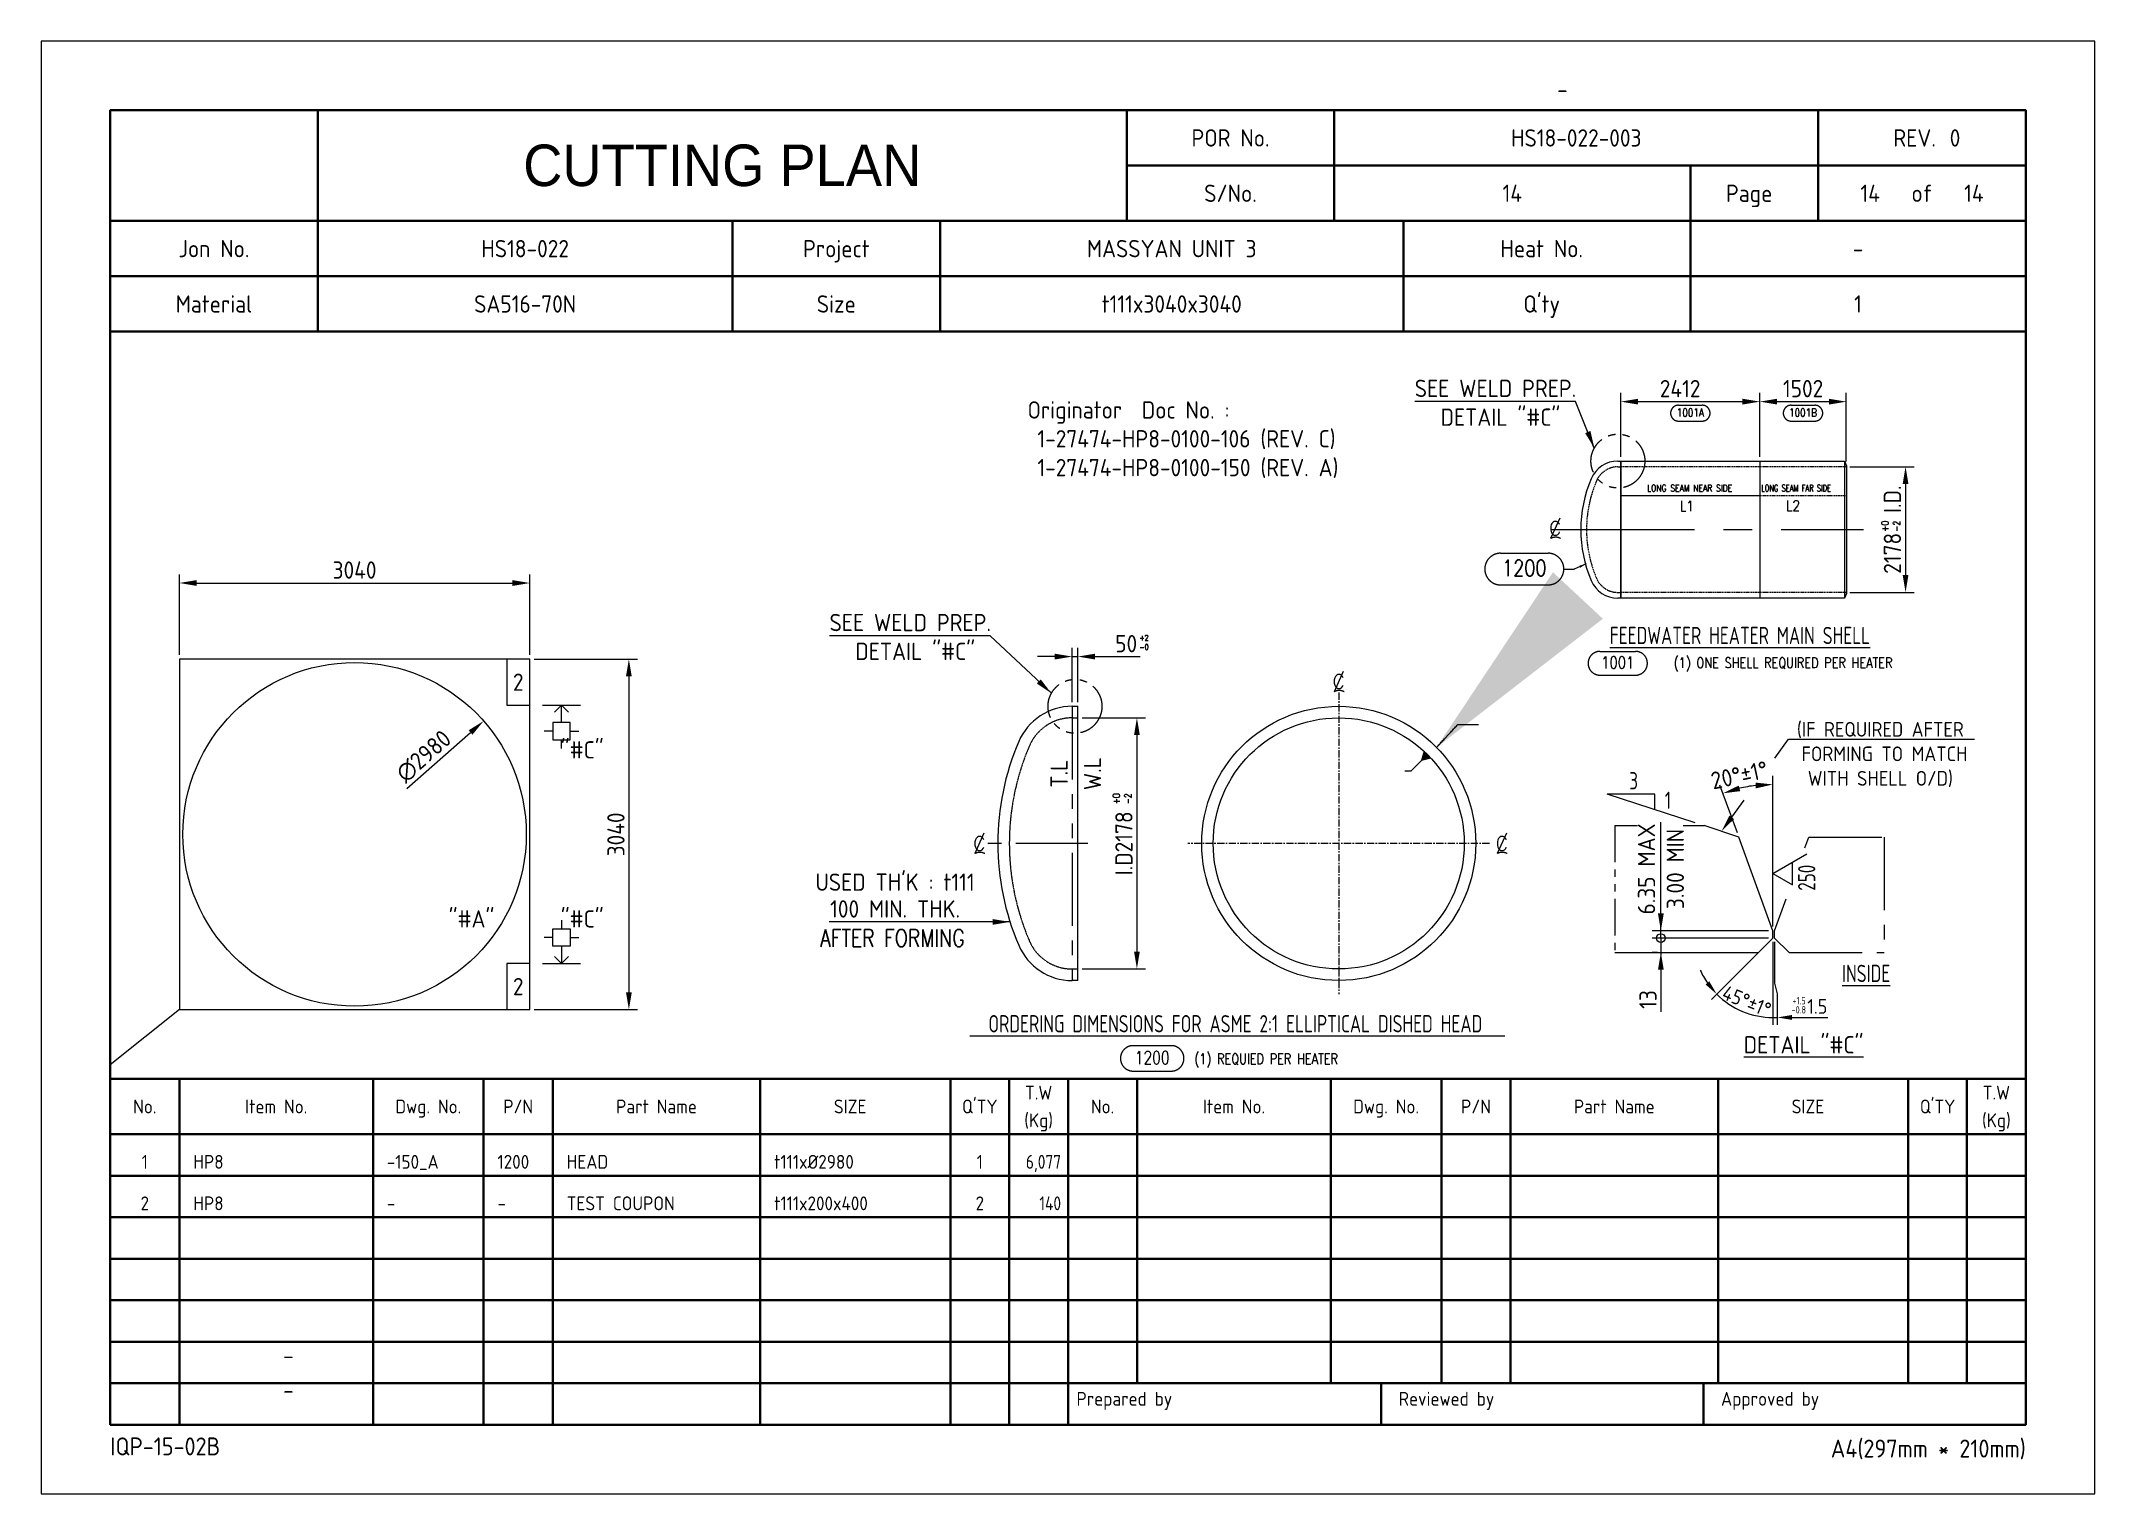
# Model space of a CAD drawing. Header units: millimetres. Extents: x -47360 to 661737, y -45870 to 354580.
# Drawn here: x 60000 to 77820, y 80000 to 92600 of the extents above; entities that cross this region are included whole.
import ezdxf
from ezdxf.enums import TextEntityAlignment as Align

# ---------------------------------------------------------------- set-up
doc = ezdxf.new("R2010")
doc.units = ezdxf.units.MM
doc.header["$LTSCALE"] = 10
for name, pattern in [('CENTER', [2, 1.25, -0.25, 0.25, -0.25]), ('CONT', [1, 1, 0]), ('DASHED', [0.75, 0.5, -0.25]), ('PHANTOM', [63.5, 31.75, -6.35, 6.35, -6.35, 6.35, -6.35])]:
    doc.linetypes.add(name, pattern=pattern)
for name, color, linetype in [('01_1  111xØ2980', 7, 'Continuous'), ('02_2  111x400x200', 7, 'Continuous'), ('11', 2, 'Continuous'), ('12', 1, 'CENTER'), ('12_Ejes principales', 1, 'CENTER'), ('13', 4, 'PHANTOM'), ('14', 3, 'DASHED'), ('15', 7, 'Continuous'), ('17', 7, 'Continuous'), ('GEN-ANN', 7, 'CONT'), ('GEN-TXT', 7, 'CONT'), ('N14_1  111x3040x3040', 7, 'Continuous'), ('T', 2, 'Continuous')]:
    doc.layers.add(name, color=color, linetype=linetype)
doc.layers.add('PAGE', color=9, linetype='Continuous', plot=False)
doc.layers.add('TITLE', color=15, linetype='Continuous', lineweight=40)
doc.styles.add('FRACTION', font='romans.shx', dxfattribs={"bigfont": 'FRACTION.shx'})
doc.styles.add('ROMANS', font='romans')
doc.styles.add('SIMPLEX', font='romans.shx', dxfattribs={"width": 0.8})
doc.styles.get("Standard").update_dxf_attribs({"font": 'isocp2.shx', "bigfont": 'whgtxt.shx'})
doc.dimstyles.new('ISO-25', dxfattribs={"dimscale": 60, "dimtxt": 2.5, "dimasz": 2.5, "dimexe": 1.25, "dimexo": 0.625, "dimtad": 1, "dimdec": 0, "dimdsep": 46, "dimtxsty": 'Standard', "dimcen": 2.5, "dimclrt": 2, "dimadec": 0, "dimazin": 0, "dimtfac": 1, "dimtdec": 0, "dimtmove": 0, "dimatfit": 3, "dimfxl": 1, "dimarcsym": 0})
doc.dimstyles.new('ISO-25 x2', dxfattribs={"dimscale": 60, "dimtxt": 2.5, "dimasz": 2.5, "dimexe": 1.25, "dimexo": 0.625, "dimtad": 1, "dimdec": 0, "dimlfac": 2, "dimdsep": 46, "dimtxsty": 'Standard', "dimcen": 2.5, "dimclrt": 2, "dimadec": 0, "dimazin": 0, "dimtfac": 1, "dimtdec": 0, "dimtmove": 0, "dimatfit": 3, "dimfxl": 1, "dimarcsym": 0})
doc.dimstyles.get("Standard").update_dxf_attribs({"dimtxt": 1, "dimasz": 1, "dimexe": 1, "dimexo": 1, "dimgap": 1, "dimtad": 1, "dimtxsty": 'Standard', "dimcen": 2.5, "dimadec": 0, "dimazin": 0, "dimtfac": 1, "dimtmove": 0, "dimatfit": 3, "dimfxl": 1, "dimarcsym": 0})

msp = doc.modelspace()

# ---------------------------------------------------------------- texts
at = {"color": 2, "width": 0.8}
for s, height, p in [('%%UFEEDWATER HEATER MAIN SHELL', 150, (73610.89, 87369.89)), ('3', 150, (73779.96, 86109.98)), ('1', 150, (74088.31, 85940.54)), ('+1.5', 63.75, (75195.62, 84245.6)), ('-0.8', 63.75, (75187.53, 84166.32))]:
    msp.add_text(s, height=height, dxfattribs=at).set_placement(p)
at = {"color": 2, "style": 'SIMPLEX', "width": 0.8}
for s, p in [('+2', (69529.55, 87400.58)), ('-0', (69529.55, 87320.58))]:
    msp.add_text(s, height=48, dxfattribs=at).set_placement(p)
at = {"color": 2, "width": 0.8}
msp.add_text('250', height=150, rotation=90, dxfattribs=at).set_placement((75394.4, 85231.08))
for s, p in [('%%UINSIDE', (75834.69, 84514.11)), ('ORDERING DIMENSIONS FOR ASME 2:1 ELLIPTICAL DISHED HEAD', (70362, 84077.75))]:
    msp.add_text(s, height=150, dxfattribs=at).set_placement(p, align=Align.MIDDLE_CENTER)
at = {"color": 2}
msp.add_text('%%UDETAIL "#C"', height=150, dxfattribs=at).set_placement((74773.18, 83819.97))
at = {"color": 2, "attachment_point": 5}
for s, insert, char_height in [('SEE WELD PREP.\\P DETAIL "#C"', (72619.06, 89463.14), 150), ('SEE WELD PREP.\\P DETAIL "#C"', (67541.51, 87432.02), 150), ('(IF REQUIRED AFTER\\P FORMING TO MATCH \\PWITH SHELL O/D)', (75958.17, 86412.34), 127.5), ("USED TH'K : t111", (67409.58, 85305.49), 150), ('100 MIN. THK.', (67409.58, 85073.41), 150), ('1.5', (75411.29, 84227.7), 127.5)]:
    msp.add_mtext(s, dxfattribs=dict(at, insert=insert, char_height=char_height))
for s, insert, char_height, rotation in [('T.L', (68832.9, 86246.47), 150, 90), ('W.L', (69122.45, 86246.47), 150, 90), ('6.35 MAX\\P3.00 MIN', (74054.35, 85420), 150, 90), ('45°%%P1%%D', (74799.16, 84272.85), 127.5, 337.5)]:
    msp.add_mtext(s, dxfattribs=dict(at, insert=insert, char_height=char_height, rotation=rotation))
at = {"layer": '11', "style": 'SIMPLEX', "width": 0.85}
for s, p in [('L1', (74218.49, 88522.39, 70960545.69)), ('L2', (75140, 88525.8, 141921091.37))]:
    msp.add_text(s, height=90, dxfattribs=at).set_placement(p)
at = {"layer": '15', "style": 'SIMPLEX'}
for s, width, p in [('LONG SEAM NEAR SIDE', 0.8, (73934.24, 88692.82, 70960545.69)), ('LONG SEAM FAR SIDE', 0.7, (74924.93, 88692.82, 70960545.69))]:
    msp.add_text(s, height=60, dxfattribs=dict(at, width=width)).set_placement(p)
at = {"layer": '15', "color": 2, "style": 'SIMPLEX', "width": 0.8}
for s, p in [('+0', (76029.67, 88345.08)), ('-2', (76129.67, 88345.08)), ('+0', (69359.71, 85981.05)), ('-2', (69459.71, 85981.05))]:
    msp.add_text(s, height=60, rotation=90, dxfattribs=at).set_placement(p)
msp.add_text('(1) ONE SHELL REQUIRED PER HEATER', height=90, dxfattribs=at).set_placement((75114.55, 87208.6, -70960545.69), align=Align.MIDDLE_CENTER)
msp.add_text('AFTER FORMING', height=150, dxfattribs=at).set_placement((66759.32, 84745.97))
msp.add_text('(1) REQUIED PER HEATER', height=90, dxfattribs=at).set_placement((70005.66, 83773.41), align=Align.MIDDLE_LEFT)
at = {"layer": 'T'}
for s, p in [('2', (64140, 87040)), ('"#C"', (64695.19, 86453)), ('"#A"', (63734.81, 84987)), ('"#C"', (64695.19, 84987)), ('2', (64140, 84400))]:
    msp.add_text(s, height=150, dxfattribs=at).set_placement(p, align=Align.MIDDLE_CENTER)
for s, p in [('1', (60900, 82820)), ('1', (68145, 82820)), ('2', (60900, 82460)), ('2', (68145, 82460))]:
    msp.add_text(s, height=120, dxfattribs=at).set_placement(p, align=Align.CENTER)
for s, p in [('HP8', (61320, 82820)), ('-150_A', (63000, 82820)), ('1200', (63960, 82820)), ('HEAD', (64560, 82820)), ('t111x%%C2980', (66360, 82820)), ('HP8', (61320, 82460)), ('-', (63000, 82460)), ('-', (63960, 82460)), ('TEST COUPON', (64560, 82460)), ('t111x200x400', (66360, 82460))]:
    msp.add_text(s, height=120, dxfattribs=at).set_placement(p)
at = {"layer": 'T', "width": 0.9}
for s, p in [('6,077', (68850, 82820)), ('140', (68850, 82460))]:
    msp.add_text(s, height=120, dxfattribs=at).set_placement(p, align=Align.RIGHT)
at = {"layer": 'T', "insert": (68558.89, 89475.97), "char_height": 150, "width": 3304.3281, "attachment_point": 1}
msp.add_mtext('Originator  Doc No. : \\P 1-27474-HP8-0100-106 (REV. C)\\P 1-27474-HP8-0100-150 (REV. A)', dxfattribs=at)

# ---------------------------------------------------------------- blocks, each defined once
blk = doc.blocks.new('CP00')
at = {"layer": 'PAGE'}
blk.add_line((20, 70), (10, 62), dxfattribs=at)
blk.add_lwpolyline([(0, 0), (297, 0), (297, 210), (0, 210)], close=True, dxfattribs=at)
at = {"layer": 'TITLE'}
for p, q in [((40, 184), (40, 200)), ((157, 184), (157, 200)), ((10, 184), (287, 184)), ((10, 168), (287, 168)), ((10, 60), (287, 60)), ((148.5, 16), (287, 16))]:
    blk.add_line(p, q, dxfattribs=at)
at = {"layer": 'TITLE', "color": 8}
for p, q in [((187, 184), (187, 200)), ((257, 184), (257, 192)), ((40, 168), (40, 184)), ((130, 168), (130, 184)), ((238.5, 168), (238.5, 184)), ((10, 176), (287, 176)), ((20, 10), (20, 60)), ((48, 10), (48, 60)), ((64, 10), (64, 60)), ((74, 10), (74, 60)), ((104, 10), (104, 60)), ((131.5, 10), (131.5, 60)), ((140, 10), (140, 60)), ((158.5, 16), (158.5, 60)), ((186.5, 16), (186.5, 60)), ((202.5, 16), (202.5, 60)), ((212.5, 16), (212.5, 60)), ((242.5, 16), (242.5, 60)), ((270, 16), (270, 60)), ((278.5, 16), (278.5, 60)), ((10, 52), (287, 52)), ((10, 46), (287, 46)), ((10, 40), (287, 40)), ((10, 34), (287, 34)), ((10, 28), (287, 28)), ((10, 22), (287, 22)), ((10, 16), (148.5, 16)), ((193.8, 16), (193.8, 10)), ((240.4, 16), (240.4, 10))]:
    blk.add_line(p, q, dxfattribs=at)
at = {"layer": 'TITLE', "color": 9}
for p, q in [((257, 192), (257, 200)), ((157, 192), (287, 192)), ((238.5, 184), (238.5, 192)), ((100, 168), (100, 184)), ((197, 168), (197, 184)), ((148.5, 10), (148.5, 60))]:
    blk.add_line(p, q, dxfattribs=at)
at = {"layer": 'TITLE', "color": 15}
blk.add_lwpolyline([(10, 10), (287, 10), (287, 200), (10, 200)], close=True, dxfattribs=at)
at = {"layer": 'PAGE', "color": 2}
blk.add_attdef('ATT_NESTINGPLANNO', text='', height=2.5, dxfattribs=at).set_placement((220, 203), align=Align.MIDDLE_CENTER)
for tag, p in [('ATT_OWNERITEMNO', (35, 7.09)), ('ATT_PARTNAME', (35, 2.09))]:
    blk.add_attdef(tag, text='', height=2.5, dxfattribs=at).set_placement(p, align=Align.MIDDLE_LEFT)
at = {"layer": 'TITLE', "color": 2}
for s, height, p in [('POR No.', 2.5, (172, 196)), ('S/No.', 2.5, (172, 188)), ('Page', 2.5, (247, 188)), ('of', 2.5, (272, 188)), ('Jon No.', 2.5, (25, 180)), ('Project', 2.5, (115, 180)), ('Heat No.', 2.5, (217, 180)), ('-', 2.5, (262.75, 180)), ('Material', 2.5, (25, 172)), ('Size', 2.5, (115, 172)), ("Q'ty", 2.5, (217, 172)), ('No.', 2, (15, 56)), ('Item No.', 2, (34, 56)), ('Dwg. No.', 2, (56, 56)), ('P/N', 2, (69, 56)), ('Part Name', 2, (89, 56)), ('SIZE', 2, (117, 56)), ("Q'TY", 2, (135.75, 56)), ('T.W', 2, (144.25, 58)), ('No.', 2, (153.5, 56)), ('Item No.', 2, (172.5, 56)), ('Dwg. No.', 2, (194.5, 56)), ('P/N', 2, (207.5, 56)), ('Part Name', 2, (227.5, 56)), ('SIZE', 2, (255.5, 56)), ("Q'TY", 2, (274.25, 56)), ('T.W', 2, (282.75, 58)), ('(Kg)', 2, (144.25, 54)), ('(Kg)', 2, (282.75, 54))]:
    blk.add_text(s, height=height, dxfattribs=at).set_placement(p, align=Align.MIDDLE_CENTER)
blk.add_text('REV.', height=2.5, dxfattribs=at).set_placement((274, 196), align=Align.MIDDLE_RIGHT)
blk.add_text('0', height=2.5, dxfattribs=at).set_placement((276, 196), align=Align.MIDDLE_LEFT)
for s, height, p in [('Prepared by', 2, (149.73, 12.75)), ('Reviewed by', 2, (196.33, 12.75)), ('Approved by', 2, (242.93, 12.75)), ('IQP-15-02B', 2.594, (10, 5.57))]:
    blk.add_text(s, height=height, dxfattribs=at).set_placement(p)
blk.add_text('A4(297mm * 210mm)', height=2.5936, dxfattribs=at).set_placement((287, 5.26), align=Align.RIGHT)
at = {"layer": 'TITLE', "color": 3, "insert": (98.5, 192), "char_height": 6, "width": 59.896, "attachment_point": 5}
blk.add_mtext('{\\fHYHeadLine-Medium|b0|i0|c129|p18;CUTTING PLAN}', dxfattribs=at)
at = {"layer": 'TITLE', "color": 2}
for tag, height, p in [('ATT_PORNO', 2.5, (222, 196)), ('ATT_CUTTINGPLANNO', 2.5, (212.75, 188)), ('ATT_PAGENO', 2.5, (264.5, 188)), ('ATT_PAGESUBTOTAL', 2.5, (279.5, 188)), ('ATT_WONO', 2.5, (70, 180)), ('ATT_PROJECT', 2.5, (163.5, 180)), ('ATT_PORWEIGHT', 2, (278.5, 89)), ('ATT_NETWEIGHT', 2, (278.5, 83)), ('ATT_SAVEWEIGHT', 2, (278.5, 77)), ('ATT_SCRAPWEIGHT', 2, (278.5, 71)), ('ATT_CUTTING', 2, (278.5, 65))]:
    blk.add_attdef(tag, text='', height=height, dxfattribs=at).set_placement(p, align=Align.MIDDLE_CENTER)
at = {"layer": 'TITLE', "color": 3}
for tag, p in [('ATT_MATERIAL', (70, 172)), ('ATT_SIZE', (163.5, 172)), ('ATT_QTY', (262.75, 172))]:
    blk.add_attdef(tag, text='', height=2.5, dxfattribs=at).set_placement(p, align=Align.MIDDLE_CENTER)
blk = doc.blocks.new('*D161')
at = {"color": 0, "lineweight": -2, "transparency": 16777216}
for p, q in [((61200, 87277.5), (61200, 87975)), ((61350, 87900), (64090, 87900)), ((64240, 87277.5), (64240, 87975))]:
    blk.add_line(p, q, dxfattribs=at)
at = {"color": 0, "transparency": 16777216}
for points in [[(61350, 87925), (61350, 87875), (61200, 87900)], [(64090, 87925), (64090, 87875), (64240, 87900)]]:
    blk.add_solid(points, dxfattribs=at)
at = {"layer": 'Defpoints', "color": 0, "transparency": 16777216}
for p in [(64240, 87900), (61200, 87240), (64240, 87240)]:
    blk.add_point(p, dxfattribs=at)
at = {"color": 2, "transparency": 16777216, "insert": (62720, 88012.5), "char_height": 150, "attachment_point": 5}
blk.add_mtext('3040', dxfattribs=at)
blk = doc.blocks.new('*D162')
at = {"color": 0, "lineweight": -2, "transparency": 16777216}
for p, q in [((64277.5, 87240), (65175, 87240)), ((65100, 87090), (65100, 84350)), ((64277.5, 84200), (65175, 84200))]:
    blk.add_line(p, q, dxfattribs=at)
at = {"color": 0, "transparency": 16777216}
for points in [[(65075, 87090), (65125, 87090), (65100, 87240)], [(65075, 84350), (65125, 84350), (65100, 84200)]]:
    blk.add_solid(points, dxfattribs=at)
at = {"layer": 'Defpoints', "color": 0, "transparency": 16777216}
for p in [(64240, 87240), (64240, 84200), (65100, 84200)]:
    blk.add_point(p, dxfattribs=at)
at = {"color": 2, "transparency": 16777216, "insert": (64987.5, 85720), "char_height": 150, "attachment_point": 5, "rotation": 90}
blk.add_mtext('3040', dxfattribs=at)
blk = doc.blocks.new('*D163')
at = {"color": 0, "lineweight": -2, "transparency": 16777216}
blk.add_line((63174, 86119), (63727, 86604), dxfattribs=at)
at = {"color": 0, "transparency": 16777216}
blk.add_solid([(63710, 86623), (63743, 86585), (63840, 86703)], dxfattribs=at)
at = {"layer": 'Defpoints', "color": 0, "transparency": 16777216}
for p in [(63840, 86703), (61600, 84737)]:
    blk.add_point(p, dxfattribs=at)
at = {"color": 2, "transparency": 16777216, "insert": (63320, 86397), "char_height": 150, "attachment_point": 5, "rotation": 41.2854}
blk.add_mtext('∅2980', dxfattribs=at)
blk = doc.blocks.new('$CL')
at = {"layer": 'GEN-TXT', "color": 2, "linetype": 'CONT'}
blk.add_line((0.031, 0.069), (-0.031, -0.069), dxfattribs=at)
blk.add_arc((0.003, -0.131), 0.0703, 61.7604, 118.2396, dxfattribs=at)
at = {"layer": 'GEN-TXT', "color": 2, "linetype": 'CONT', "style": 'FRACTION'}
blk.add_text('C', height=0.0938, dxfattribs=at).set_placement((0, 0), align=Align.MIDDLE)
blk = doc.blocks.new('$PNBR')
at = {"layer": 'GEN-ANN', "color": 7, "linetype": 'CONT'}
for p, q in [((0.125, 0.125), (0.5, 0.125)), ((0.125, -0.125), (0.5, -0.125))]:
    blk.add_line(p, q, dxfattribs=at)
for centre, start, end in [((0.125, 0), 90, 270), ((0.5, 0), 270, 90)]:
    blk.add_arc(centre, 0.125, start, end, dxfattribs=at)
at = {"layer": 'GEN-ANN', "color": 7, "linetype": 'CONT', "style": 'FRACTION'}
blk.add_attdef('PNB', text='', height=0.0938, dxfattribs=at).set_placement((0.313, -0.046), align=Align.CENTER)
blk = doc.blocks.new('*D273')
at = {"color": 0, "lineweight": -2, "transparency": 16777216}
for p, q in [((73706, 88995), (73706, 89548)), ((73856, 89473), (74762, 89473)), ((74912, 88995), (74912, 89548))]:
    blk.add_line(p, q, dxfattribs=at)
at = {"color": 0, "transparency": 16777216}
for points in [[(73856, 89498), (73856, 89448), (73706, 89473)], [(74762, 89498), (74762, 89448), (74912, 89473)]]:
    blk.add_solid(points, dxfattribs=at)
at = {"layer": 'Defpoints', "color": 0, "transparency": 16777216}
for p in [(74912, 89473), (73706, 88958), (74912, 88958)]:
    blk.add_point(p, dxfattribs=at)
at = {"color": 2, "transparency": 16777216, "insert": (74221, 89586), "char_height": 150, "attachment_point": 5}
blk.add_mtext('2412', dxfattribs=at)
blk = doc.blocks.new('*D274')
at = {"color": 0, "lineweight": -2, "transparency": 16777216}
for p, q in [((74912, 88995), (74912, 89548)), ((75062, 89473), (75513, 89473)), ((75663, 88955), (75663, 89548))]:
    blk.add_line(p, q, dxfattribs=at)
at = {"color": 0, "transparency": 16777216}
for points in [[(75062, 89498), (75062, 89448), (74912, 89473)], [(75513, 89498), (75513, 89448), (75663, 89473)]]:
    blk.add_solid(points, dxfattribs=at)
at = {"layer": 'Defpoints', "color": 0, "transparency": 16777216}
for p in [(75663, 89473), (74912, 88958), (75663, 88918)]:
    blk.add_point(p, dxfattribs=at)
at = {"color": 2, "transparency": 16777216, "insert": (75288, 89586), "char_height": 150, "attachment_point": 5}
blk.add_mtext('1502', dxfattribs=at)
blk = doc.blocks.new('*D275')
at = {"color": 0, "lineweight": -2, "transparency": 16777216}
for p, q in [((75694, 88908), (76252, 88908)), ((76177, 88758), (76177, 87969)), ((75694, 87819), (76252, 87819))]:
    blk.add_line(p, q, dxfattribs=at)
at = {"color": 0, "transparency": 16777216}
for points in [[(76152, 88758), (76202, 88758), (76177, 88908)], [(76152, 87969), (76202, 87969), (76177, 87819)]]:
    blk.add_solid(points, dxfattribs=at)
at = {"layer": 'Defpoints', "color": 0, "transparency": 16777216}
for p in [(75657, 88908), (75657, 87819), (76177, 87819)]:
    blk.add_point(p, dxfattribs=at)
at = {"color": 2, "transparency": 16777216, "insert": (76063, 88363), "char_height": 150, "attachment_point": 5, "rotation": 90}
blk.add_mtext('2178  I.D.', dxfattribs=at)
blk = doc.blocks.new('*D276')
at = {"color": 0, "lineweight": -2, "transparency": 16777216}
for p, q in [((69033, 86731), (69583, 86731)), ((69508, 86581), (69508, 84703)), ((69033, 84553), (69583, 84553))]:
    blk.add_line(p, q, dxfattribs=at)
at = {"color": 0, "transparency": 16777216}
for points in [[(69483, 86581), (69533, 86581), (69508, 86731)], [(69483, 84703), (69533, 84703), (69508, 84553)]]:
    blk.add_solid(points, dxfattribs=at)
at = {"layer": 'Defpoints', "color": 0, "transparency": 16777216}
for p in [(68995, 86731), (68995, 84553), (69508, 84553)]:
    blk.add_point(p, dxfattribs=at)
at = {"color": 2, "transparency": 16777216, "insert": (69395, 85642), "char_height": 150, "attachment_point": 5, "rotation": 90}
blk.add_mtext('I.D2178', dxfattribs=at)
blk = doc.blocks.new('*D277')
at = {"color": 0, "lineweight": -2, "transparency": 16777216}
for p, q in [((68945, 86868), (68945, 87337)), ((68995, 86868), (68995, 87337)), ((68795, 87262), (68645, 87262)), ((68945, 87262), (68995, 87262)), ((69145, 87262), (69536, 87262))]:
    blk.add_line(p, q, dxfattribs=at)
at = {"color": 0, "transparency": 16777216}
for points in [[(68795, 87287), (68795, 87237), (68945, 87262)], [(69145, 87287), (69145, 87237), (68995, 87262)]]:
    blk.add_solid(points, dxfattribs=at)
at = {"layer": 'Defpoints', "color": 0, "transparency": 16777216}
for p in [(68945, 87262), (68945, 86831), (68995, 86831)]:
    blk.add_point(p, dxfattribs=at)
at = {"color": 2, "transparency": 16777216, "insert": (69415, 87374), "char_height": 150, "attachment_point": 5}
blk.add_mtext('50', dxfattribs=at)
blk = doc.blocks.new('_Small')
at = {"color": 0, "linetype": 'ByBlock', "lineweight": -2}
blk.add_circle((0, 0), 0.25, dxfattribs=at)
blk = doc.blocks.new('*D278')
at = {"color": 0, "lineweight": -2, "transparency": 16777216}
for p, q in [((74054, 85034), (74054, 85184)), ((74989, 84884), (73979, 84884)), ((74054, 84821), (74054, 84884)), ((74989, 84821), (73979, 84821)), ((74054, 84821), (74054, 84671))]:
    blk.add_line(p, q, dxfattribs=at)
at = {"color": 0, "transparency": 16777216}
blk.add_solid([(74029, 85034), (74079, 85034), (74054, 84884)], dxfattribs=at)
at = {"layer": 'Defpoints', "color": 0, "transparency": 16777216}
for p in [(74054, 84884), (75026, 84884), (75026, 84821)]:
    blk.add_point(p, dxfattribs=at)
at = {"color": 0, "lineweight": -2, "transparency": 16777216, "xscale": 150, "yscale": 150, "zscale": 150, "rotation": 90}
blk.add_blockref('_Small', (74054, 84821), dxfattribs=at)
blk = doc.blocks.new('*D279')
at = {"color": 0, "lineweight": -2, "transparency": 16777216}
for p, q in [((74054, 84821), (74054, 84971)), ((74989, 84821), (73979, 84821)), ((74024, 84696), (73979, 84696)), ((74054, 84821), (74054, 84696)), ((74054, 84546), (74054, 84180))]:
    blk.add_line(p, q, dxfattribs=at)
at = {"color": 0, "transparency": 16777216}
blk.add_solid([(74029, 84546), (74079, 84546), (74054, 84696)], dxfattribs=at)
at = {"layer": 'Defpoints', "color": 0, "transparency": 16777216}
for p in [(74054, 84696), (74062, 84696), (75026, 84821)]:
    blk.add_point(p, dxfattribs=at)
at = {"color": 2, "transparency": 16777216, "insert": (73942, 84288), "char_height": 150, "attachment_point": 5, "rotation": 90}
blk.add_mtext('13', dxfattribs=at)
blk = doc.blocks.new('_None')
blk = doc.blocks.new('*D280')
at = {"color": 0, "lineweight": -2, "transparency": 16777216}
for p, q in [((74718, 85732), (74567, 86147)), ((75026, 84922), (75026, 86228))]:
    blk.add_line(p, q, dxfattribs=at)
blk.add_arc((75026, 84884), 1269, 96.7786, 103.2214, dxfattribs=at)
at = {"color": 0, "transparency": 16777216}
for points in [[(74743, 86095), (74729, 86143), (74592, 86076)], [(74875, 86169), (74878, 86119), (75026, 86153)]]:
    blk.add_solid(points, dxfattribs=at)
at = {"layer": 'Defpoints', "color": 0, "transparency": 16777216}
for p in [(74879, 86144), (74730, 85697), (75026, 84884), (75026, 84884), (75026, 84821)]:
    blk.add_point(p, dxfattribs=at)
at = {"color": 2, "transparency": 16777216, "insert": (74735, 86234), "char_height": 150, "attachment_point": 5, "rotation": 12.1757}
blk.add_mtext('20°%%P1%%D', dxfattribs=at)

# ---------------------------------------------------------------- dimensions: what is measured, and where the dimension line sits
for base, p1, p2, dimstyle, picture, middle in [((74912.14, 89473.42), (73706.14, 88957.52), (74912.14, 88957.52), 'ISO-25 x2', '*D273', (74221.06, 89473.42)), ((68945.4, 87261.63), (68995.4, 86830.61), (68945.4, 86830.61), 'ISO-25', '*D277', (69415.46, 87261.63))]:
    dim = msp.add_linear_dim(base=base, p1=p1, p2=p2, dimstyle=dimstyle)
    dim.commit()
    dim.dimension.update_dxf_attribs({"geometry": picture, "text_midpoint": middle, "dimtype": 160})
for base, p1, p2, dimstyle, picture, middle in [((75663.16, 89473.42), (74912.14, 88957.52), (75663.16, 88917.52), 'ISO-25 x2', '*D274', (75287.65, 89585.94)), ((64240, 87900), (61200, 87240), (64240, 87240), 'ISO-25', '*D161', (62720, 88012.5))]:
    dim = msp.add_linear_dim(base=base, p1=p1, p2=p2, dimstyle=dimstyle)
    dim.commit()
    dim.dimension.update_dxf_attribs({"geometry": picture, "text_midpoint": middle})
for base, p1, p2, text, dimstyle, picture, middle in [((76176.68, 87818.52), (75656.81, 88907.52), (75656.81, 87818.52), '<>  I.D.', 'ISO-25 x2', '*D275', (76063.14, 88363.02)), ((69508.38, 84552.61), (68995.4, 86730.61), (68995.4, 84552.61), 'I.D<>', 'ISO-25', '*D276', (69394.83, 85641.61))]:
    dim = msp.add_linear_dim(base=base, p1=p1, p2=p2, angle=90, text=text, dimstyle=dimstyle)
    dim.commit()
    dim.dimension.update_dxf_attribs({"geometry": picture, "text_midpoint": middle})
dim = msp.add_linear_dim(base=(65100, 84200), p1=(64240, 87240), p2=(64240, 84200), angle=90, dimstyle='ISO-25')
dim.commit()
dim.dimension.update_dxf_attribs({"geometry": '*D162', "text_midpoint": (64987.5, 85720)})
dim = msp.add_diameter_dim_2p(p1=(61600.37, 84736.88), p2=(63839.63, 86703.12), dimstyle='ISO-25')
dim.commit()
dim.dimension.update_dxf_attribs({"geometry": '*D163', "text_midpoint": (63394.17, 86311.97), "dimtype": 163})
dim = msp.add_angular_dim_2l(base=(74878.88, 86144.39), line1=((75026.15, 84884.37), (74730.33, 85697.14)), line2=((75026.15, 84820.87), (75026.15, 84884.37)), text='<>%%P1%%D', dimstyle='ISO-25')
dim.commit()
dim.dimension.update_dxf_attribs({"geometry": '*D280', "text_midpoint": (74758.59, 86124.43), "dimtype": 162})
for base, p2, text, override, picture, middle in [((74054.35, 84884.37), (75026.15, 84884.37), ' ', {"dimblk1": 'Small', "dimsah": 1}, '*D278', (74054.35, 84852.62)), ((74054.35, 84695.87), (74061.89, 84695.87), '13', {"dimblk1": 'None', "dimsah": 1}, '*D279', (73941.85, 84287.76))]:
    dim = msp.add_linear_dim(base=base, p1=(75026.15, 84820.87), p2=p2, angle=90, text=text, dimstyle='ISO-25', override=override)
    dim.commit()
    dim.dimension.update_dxf_attribs({"geometry": picture, "text_midpoint": middle})

# ---------------------------------------------------------------- hatches: boundary and pattern name
at = {"layer": '15'}
h = msp.add_hatch(color=256, dxfattribs=at)
h.paths.add_polyline_path([(71977.23, 86359.89), (71999.03, 86441.25, -0.00304812), (72029, 86411.65)])
h.paths.add_polyline_path([(71977.23, 86359.89), (72029, 86411.65, -0.00304812), (72058.6, 86381.69)])

# ---------------------------------------------------------------- linework, layer by layer
for p, q in [((64350.23, 86840), (64680, 86840)), ((74054.35, 85184.37), (74054.35, 85824.62)), ((74897.36, 84692.08), (74494.03, 84288.74)), ((75026.15, 84788.99), (75026.15, 84068.33)), ((75038.9, 84788.99), (75038.9, 84428.66)), ((64350.23, 84600), (64680, 84600)), ((75038.9, 84428.66), (75064.4, 84337.72)), ((75064.4, 84337.72), (75064.4, 84068.33)), ((75026.15, 84132.08), (75064.4, 84132.08)), ((75191.9, 84132.08), (75503.18, 84132.08))]:
    msp.add_line(p, q)
for points in [[(75042.11, 86381.67), (75161.28, 86545.58), (76776.58, 86545.58)], [(74668.5, 85867.83), (74775.74, 86015.32)]]:
    msp.add_lwpolyline(points)
for start, end in [(203.757914, 214.378957), (225, 270)]:
    msp.add_arc((75026.15, 84820.87), 688.79, start, end)
for points in [[(74648.28, 85882.53), (74580.29, 85746.5), (74688.72, 85853.13)], [(74441.33, 84418.36), (74474.03, 84445.5), (74539.1, 84333.82)], [(75191.9, 84153.33), (75191.9, 84110.83), (75064.4, 84132.08)]]:
    msp.add_solid(points)
at = {"layer": '01_1  111xØ2980'}
msp.add_circle((62720, 85720), 1490, dxfattribs=at)
at = {"layer": '02_2  111x400x200'}
for points in [[(64240, 87240), (64040, 87240), (64040, 86840), (64240, 86840)], [(64240, 84600), (64040, 84600), (64040, 84200), (64240, 84200)]]:
    msp.add_lwpolyline(points, close=True, dxfattribs=at)
at = {"layer": '11', "color": 3}
for p, q in [((73681.14, 88957.52), (73706.14, 88957.52)), ((73681.14, 88957.52), (73706.14, 88957.52)), ((73706.14, 88957.52), (73706.14, 87768.52)), ((73706.14, 87768.52), (73706.14, 88957.52)), ((73706.14, 88957.52), (75648.42, 88957.52)), ((73706.14, 88957.52), (73706.14, 87768.52)), ((74912.14, 88957.52), (74912.14, 87768.52)), ((75648.42, 88957.52), (75663.16, 88917.04)), ((75648.42, 88957.52), (75648.42, 87768.52)), ((75663.16, 88913.87), (75656.81, 88907.52)), ((75663.16, 88917.04), (75663.16, 87808.99)), ((73706.14, 88660.27), (74912.14, 88660.27)), ((73706.14, 87768.52), (73681.14, 87768.52)), ((73706.14, 87768.52), (73681.14, 87768.52)), ((75648.42, 87768.52), (73706.14, 87768.52)), ((75663.16, 87808.99), (75648.42, 87768.52)), ((75663.16, 87812.17), (75656.81, 87818.52)), ((68945.4, 86830.61), (68995.4, 86830.61)), ((68995.4, 84452.61), (68995.4, 86830.61)), ((73653.55, 85795.87), (73852.36, 85795.87)), ((74247.2, 85795.87), (74430.26, 85795.87)), ((74730.33, 85697.14), (74430.26, 85795.87)), ((75026.15, 84884.37), (74730.33, 85697.14)), ((75026.15, 84820.87), (75026.15, 84884.37)), ((73653.55, 84695.87), (74901.15, 84695.87)), ((74901.15, 84695.87), (75026.15, 84820.87)), ((68995.4, 84452.61), (68945.4, 84452.61))]:
    msp.add_line(p, q, dxfattribs=at)
at = {"layer": '11'}
msp.add_line((72699.62, 83970.59), (68059.49, 83970.59), dxfattribs=at)
at = {"layer": '11', "color": 3}
for radius in [1189, 1089]:
    msp.add_circle((71258.96, 85641.61), radius, dxfattribs=at)
for centre, radius, start, end in [((73680.93, 88706.1), 251.42, 89.951195, 156.90531), ((74478.99, 88363.02), 1120.1, 156.775067, 203.224933), ((73680.93, 88019.94), 251.42, 203.09469, 270.048805), ((68944.97, 86327.78), 502.83, 89.951195, 156.90531), ((70541.1, 85641.61), 2240.2, 156.775067, 203.224933), ((68944.97, 84955.44), 502.83, 203.09469, 270.048805)]:
    msp.add_arc(centre, radius, start, end, dxfattribs=at)
at = {"layer": '12', "ltscale": 5}
for p, q in [((71259.21, 86949.51), (71259.21, 84333.71)), ((72566.86, 85641.61), (69951.06, 85641.61))]:
    msp.add_line(p, q, dxfattribs=at)
at = {"layer": '12_Ejes principales', "ltscale": 100}
msp.add_line((73097.18, 88363.02), (75813.16, 88363.02), dxfattribs=at)
at = {"layer": '12_Ejes principales', "ltscale": 50}
msp.add_line((69082.21, 85641.61), (68214.08, 85641.61), dxfattribs=at)
at = {"layer": '13', "ltscale": 2}
for p, q in [((68945.4, 86830.61), (68945.4, 84452.61)), ((75303.26, 85604.49), (75336.98, 85697.14)), ((75336.98, 85697.14), (75990.42, 85697.14)), ((75990.42, 85697.14), (75990.42, 84695.87)), ((75041.15, 84884.37), (75141.32, 85159.57)), ((75166.15, 84695.87), (75041.15, 84820.87)), ((75166.15, 84695.87), (75990.42, 84695.87))]:
    msp.add_line(p, q, dxfattribs=at)
at = {"layer": '13'}
for p, q in [((73653.55, 85795.87), (73653.55, 84695.87)), ((75041.15, 84820.87), (75041.15, 84884.37))]:
    msp.add_line(p, q, dxfattribs=at)
for centre in [(73681.14, 88957.52), (68970.4, 86830.61)]:
    msp.add_circle(centre, 233.72, dxfattribs=at)
at = {"layer": '14', "color": 6, "ltscale": 2}
for p, q in [((73680.72, 88907.52), (73706.14, 88907.52)), ((73680.72, 88907.52), (73706.14, 88907.52)), ((75656.81, 88907.52), (73706.14, 88907.52)), ((74912.14, 88660.27), (75663.16, 88660.27)), ((73680.72, 87818.52), (73706.14, 87818.52)), ((73680.72, 87818.52), (73706.14, 87818.52)), ((75656.81, 87818.52), (73706.14, 87818.52))]:
    msp.add_line(p, q, dxfattribs=at)
at = {"layer": '14', "color": 6}
for p, q in [((68944.54, 86730.61), (68995.4, 86730.61)), ((68944.54, 84552.61), (68995.4, 84552.61))]:
    msp.add_line(p, q, dxfattribs=at)
at = {"layer": '14', "color": 6, "ltscale": 2}
for centre, radius, start, end in [((74478.99, 88363.02), 1070.1, 156.775067, 203.224933), ((73680.93, 88706.1), 201.42, 89.939156, 156.937517), ((73680.93, 88019.94), 201.42, 203.062483, 270.060844)]:
    msp.add_arc(centre, radius, start, end, dxfattribs=at)
at = {"layer": '14', "color": 6}
for centre, radius, start, end in [((68944.97, 86327.78), 402.83, 89.939156, 156.937517), ((70541.1, 85641.61), 2140.2, 156.775067, 203.224933), ((68944.97, 84955.45), 402.83, 203.062483, 270.060844)]:
    msp.add_arc(centre, radius, start, end, dxfattribs=at)
at = {"layer": '15'}
for p, q in [((73212.09, 88021.18, -106440818.53), (73302.82, 88021.18, -106440818.53)), ((71999.03, 86441.25), (71977.23, 86359.89)), ((72029, 86411.65), (71885.52, 86268.17)), ((72058.6, 86381.69), (71977.23, 86359.89)), ((74001.42, 86069.12), (73587.78, 86069.12)), ((74350.96, 85821.15), (73587.78, 86069.12)), ((74001.42, 85934.72), (74001.42, 86069.12)), ((75026.15, 85380.45), (75321.35, 85550.88)), ((75026.15, 85380.45), (75194.96, 85282.99)), ((75194.96, 85282.99), (75194.96, 85477.91))]:
    msp.add_line(p, q, dxfattribs=at)
at = {"layer": '17'}
msp.add_line((71885.52, 86268.17), (71833.52, 86268.17), dxfattribs=at)
at = {"layer": 'N14_1  111x3040x3040', "color": 3}
msp.add_lwpolyline([(64240, 84200), (64240, 87240), (61200, 87240), (61200, 84200)], close=True, dxfattribs=at)
at = {"layer": 'T'}
for p, q in [((64515.12, 86690), (64515.12, 86840)), ((64440.12, 86615), (64365.12, 86615)), ((64590.12, 86615), (64665.12, 86615)), ((64515.12, 86465), (64515.12, 86540)), ((64440.12, 84825), (64365.12, 84825)), ((64515.12, 84975), (64515.12, 84900)), ((64590.12, 84825), (64665.12, 84825)), ((64515.12, 84750), (64515.12, 84600))]:
    msp.add_line(p, q, dxfattribs=at)
for points in [[(64455.12, 86780), (64515.12, 86840), (64575.12, 86780)], [(64455.12, 84660), (64515.12, 84600), (64575.12, 84660)]]:
    msp.add_lwpolyline(points, dxfattribs=at)
for points in [[(64440.12, 86540), (64590.12, 86540), (64590.12, 86690), (64440.12, 86690)], [(64440.12, 84900), (64590.12, 84900), (64590.12, 84750), (64440.12, 84750)]]:
    msp.add_lwpolyline(points, close=True, dxfattribs=at)

# ---------------------------------------------------------------- block references
ref = msp.add_blockref('CP00', (60000, 80000), dxfattribs=dict(xscale=60, yscale=60, zscale=60))
ref.add_attrib('ATT_WONO', 'HS18-022', dxfattribs={"layer": 'TITLE', "color": 2, "height": 150}).set_placement((64200, 90800), align=Align.MIDDLE_CENTER)
ref.add_attrib('ATT_PROJECT', 'MASSYAN UNIT 3', dxfattribs={"layer": 'TITLE', "color": 2, "height": 150}).set_placement((69810, 90800), align=Align.MIDDLE_CENTER)
ref.add_attrib('ATT_PORNO', 'HS18-022-003', dxfattribs={"layer": 'TITLE', "color": 2, "height": 150}).set_placement((73320, 91760), align=Align.MIDDLE_CENTER)
ref.add_attrib('ATT_OWNERITEMNO', '-', dxfattribs={"layer": 'PAGE', "color": 2, "height": 150}).set_placement((62100, 81200), align=Align.MIDDLE_LEFT)
ref.add_attrib('ATT_PARTNAME', '-', dxfattribs={"layer": 'PAGE', "color": 2, "height": 150}).set_placement((62100, 80900), align=Align.MIDDLE_LEFT)
ref.add_attrib('ATT_MATERIAL', 'SA516-70N', dxfattribs={"layer": 'TITLE', "color": 3, "height": 150}).set_placement((64200, 90320), align=Align.MIDDLE_CENTER)
ref.add_attrib('ATT_SIZE', 't111x3040x3040', dxfattribs={"layer": 'TITLE', "color": 3, "height": 150}).set_placement((69810, 90320), align=Align.MIDDLE_CENTER)
ref.add_attrib('ATT_QTY', '1', dxfattribs={"layer": 'TITLE', "color": 3, "height": 150}).set_placement((75765, 90320), align=Align.MIDDLE_CENTER)
ref.add_attrib('ATT_NESTINGPLANNO', '-', dxfattribs={"layer": 'PAGE', "color": 2, "height": 150}).set_placement((73200, 92180), align=Align.MIDDLE_CENTER)
ref.add_attrib('ATT_CUTTINGPLANNO', '14', dxfattribs={"layer": 'TITLE', "color": 2, "height": 150}).set_placement((72765, 91280), align=Align.MIDDLE_CENTER)
ref.add_attrib('ATT_PAGENO', '14', dxfattribs={"layer": 'TITLE', "color": 2, "height": 150}).set_placement((75870, 91280), align=Align.MIDDLE_CENTER)
ref.add_attrib('ATT_PAGESUBTOTAL', '14', dxfattribs={"layer": 'TITLE', "color": 2, "height": 150}).set_placement((76770, 91280), align=Align.MIDDLE_CENTER)
at = {"layer": '15'}
ref = msp.add_blockref('$PNBR', (74138.14, 89373.15), dxfattribs=dict(at, xscale=548.7975689143431, yscale=548.7975689143431, zscale=548.7975689143431))
ref.add_attrib('PNB', '1001A', dxfattribs={"layer": '11', "height": 70, "style": 'FRACTION', "width": 0.8}).set_placement((74309.64, 89342.74), align=Align.CENTER)
ref = msp.add_blockref('$PNBR', (75115.65, 89373.15), dxfattribs=dict(at, xscale=548.7975689143431, yscale=548.7975689143431, zscale=548.7975689143431))
ref.add_attrib('PNB', '1001B', dxfattribs={"layer": '11', "height": 70, "style": 'FRACTION', "width": 0.8}).set_placement((75287.15, 89342.74), align=Align.CENTER)
at = {"layer": '15', "xscale": 1280, "yscale": 1280, "zscale": 1280}
for p in [(73136.96, 88374.64), (71259.21, 87045.25), (68141.5, 85641.61), (72674.11, 85641.61)]:
    msp.add_blockref('$CL', p, dxfattribs=at)
at = {"layer": '15'}
ref = msp.add_blockref('$PNBR', (72526.09, 88021.18, -106440818.53), dxfattribs=dict(at, xscale=1097.595137828686, yscale=1097.595137828686, zscale=1097.595137828686))
ref.add_attrib('PNB', '1200', dxfattribs={"layer": '11', "color": 3, "height": 140, "style": 'FRACTION', "width": 0.8}).set_placement((72869.09, 87960.36, -106440818.53), align=Align.CENTER)
ref = msp.add_blockref('$PNBR', (73422.55, 87203.8, -70960545.69), dxfattribs=dict(at, xscale=823.1963533715145, yscale=823.196353371512, zscale=823.196353371513))
ref.add_attrib('PNB', '1001', dxfattribs={"layer": '11', "height": 105, "style": 'FRACTION', "width": 0.8}).set_placement((73679.8, 87158.19, -70960545.69), align=Align.CENTER)
ref = msp.add_blockref('$PNBR', (69364.92, 83777.29), dxfattribs=dict(at, xscale=881.9960958425825, yscale=881.9960958425825, zscale=881.9960958425825))
ref.add_attrib('PNB', '1200', dxfattribs={"layer": '11', "height": 110.25, "style": 'FRACTION', "width": 0.8}).set_placement((69640.55, 83728.41), align=Align.CENTER)

msp.set_redraw_order([(e.dxf.handle, doc.entitydb.next_handle()) for e in msp.query("TEXT MTEXT ATTDEF DIMENSION ARC_DIMENSION")])  # texts and dimensions are drawn at this point

# ---------------------------------------------------------------- leaders
for points, dimstyle in [([(73476.51, 89070.43), (73312.54, 89473.42), (71918.36, 89473.42)], 'ISO-25'), ([(68765.76, 86943.52), (68234.98, 87442.29), (66840.8, 87442.29)], 'ISO-25'), ([(68406.82, 84960.91), (66836.76, 84960.91)], 'ISO-25 x2')]:
    msp.add_leader(points, dimstyle=dimstyle, override={"dimgap": 0.625, "dimtad": 0})
at = {"layer": '15'}
msp.add_leader([(73405.28, 88065.31, 35480272.84), (73302.82, 88021.18, 35480272.84)], dimstyle='Standard', override={"dimtxt": 60, "dimasz": 60, "dimexe": 60, "dimexo": 30, "dimgap": 30, "dimtad": 0, "dimtih": 0, "dimtoh": 0, "dimdec": 1, "dimrnd": 0.5, "dimzin": 8, "dimtxsty": 'SIMPLEX', "dimcen": 30, "dimclrt": 7, "dimtdec": 2, "dimtofl": 1, "dimtzin": 8}, dxfattribs=at)
at = {"layer": '17', "color": 7, "linetype": 'CONT'}
msp.add_leader([(72107.74, 86474.25), (72292.9, 86673.15), (72472.16, 86673.15)], dimstyle='ISO-25', override={"dimtxt": 30, "dimasz": 30, "dimgap": 20, "dimtxsty": 'ROMANS'}, dxfattribs=at)

doc.saveas('drawing.dxf')
